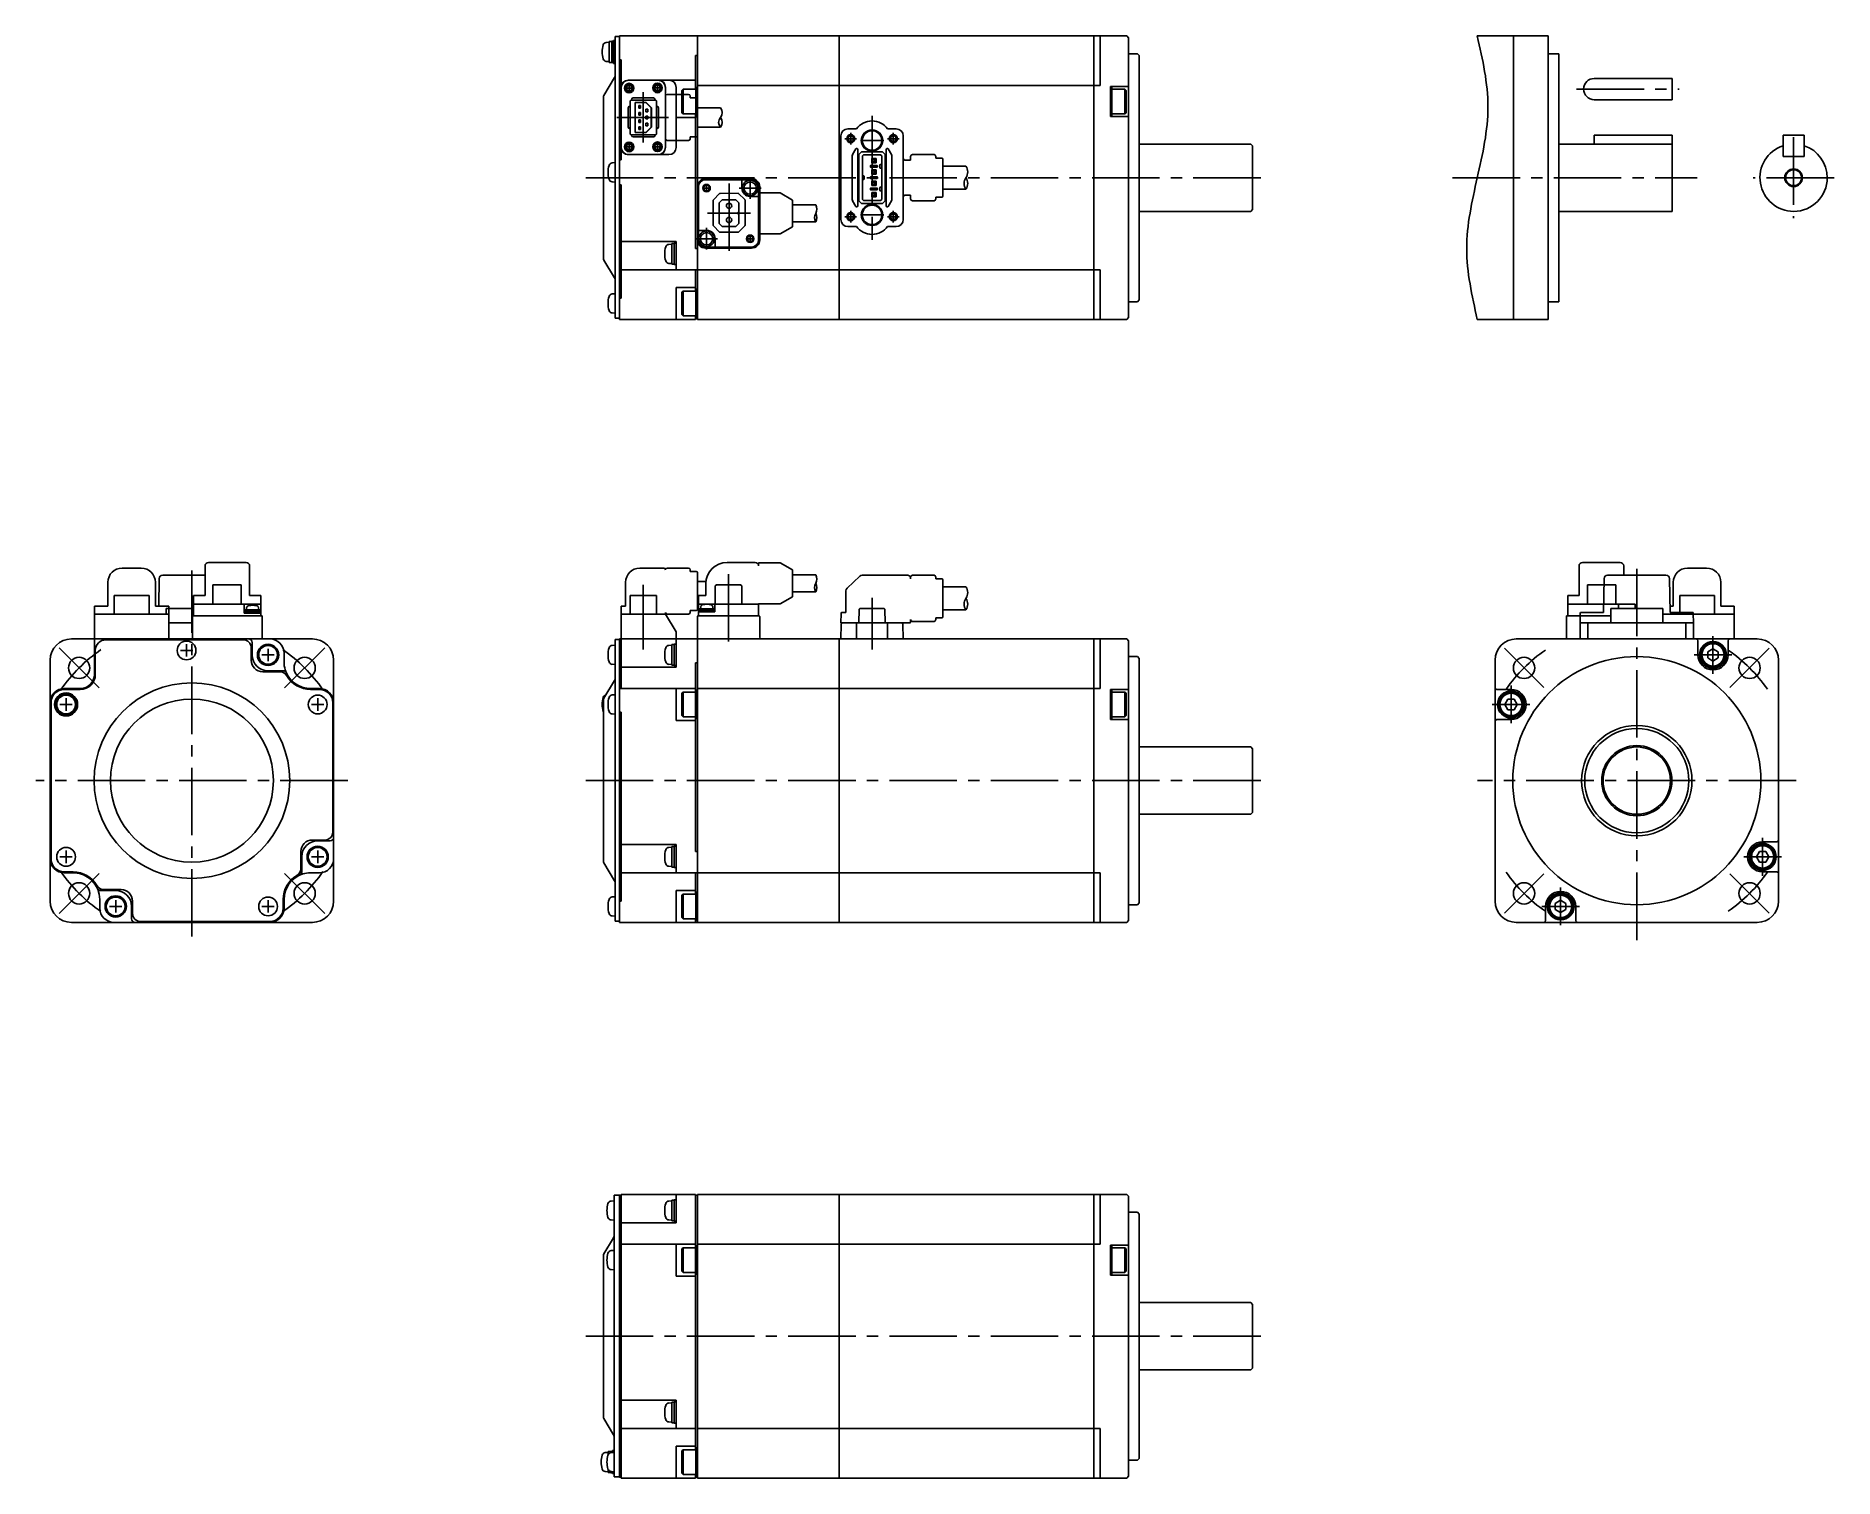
# Model space of a CAD drawing. Header units: millimetres. Extents: x -259 to 248, y -242 to 165.
import ezdxf

# ---------------------------------------------------------------- set-up
doc = ezdxf.new("R2010")
doc.units = ezdxf.units.MM
doc.linetypes.add('CENTER2', pattern=[28.575, 19.05, -3.175, 3.175, -3.175])
pattern_1 = [(45, (-353.56776, 303.85605), (-0.7071068, 1e-16), [])]

msp = doc.modelspace()

# ---------------------------------------------------------------- hatches: boundary and pattern name
at = {"linetype": 'Continuous'}
h = msp.add_hatch(dxfattribs=at)
h.set_pattern_fill('CUSTOM0', color=4, scale=0.5, angle=45, pattern_type=2)
h.set_pattern_definition(pattern_1)
edge = h.paths.add_edge_path()
edge.add_arc((-91.85, 150.43), 1.35, 0, 360)
edge = h.paths.add_edge_path(flags=17)
edge.add_arc((-91.85, 150.43), 1, 0, 360)
h = msp.add_hatch(dxfattribs=at)
h.set_pattern_fill('CUSTOM1', color=4, scale=0.5, angle=45, pattern_type=2)
h.set_pattern_definition(pattern_1)
edge = h.paths.add_edge_path()
edge.add_arc((-83.85, 150.48), 1.35, 0, 360)
edge = h.paths.add_edge_path(flags=17)
edge.add_arc((-83.85, 150.48), 1, 0, 360)
h = msp.add_hatch(dxfattribs=at)
h.set_pattern_fill('CUSTOM2', color=4, scale=0.5, angle=45, pattern_type=2)
h.set_pattern_definition(pattern_1)
edge = h.paths.add_edge_path()
edge.add_arc((-91.85, 133.83), 1.35, 0, 360)
edge = h.paths.add_edge_path(flags=17)
edge.add_arc((-91.85, 133.83), 1, 0, 360)
h = msp.add_hatch(dxfattribs=at)
h.set_pattern_fill('CUSTOM3', color=4, scale=0.5, angle=45, pattern_type=2)
h.set_pattern_definition(pattern_1)
edge = h.paths.add_edge_path()
edge.add_arc((-83.85, 133.88), 1.35, 0, 360)
edge = h.paths.add_edge_path(flags=17)
edge.add_arc((-83.85, 133.88), 1, 0, 360)

# ---------------------------------------------------------------- linework, layer by layer
at = {"color": 7, "linetype": 'Continuous'}
for p, q in [((-97.45, 163.4), (-98.3, 163.33)), ((-97.45, 163.6), (-96.75, 163.6)), ((-97.45, 163.4), (-97.45, 163.6)), ((-97.45, 163.4), (-97.45, 157.9)), ((-96.75, 163.65), (-96.25, 163.65)), ((-96.75, 163.6), (-96.75, 163.65)), ((-96.75, 163.6), (-96.75, 157.7)), ((-96.25, 163.65), (-96.25, 163.9)), ((-96.25, 163.9), (-95.8, 163.9)), ((-96.25, 163.65), (-96.25, 157.65)), ((-96.25, 163.65), (-96.25, 157.65)), ((-96.25, 162.15), (-96.25, 163.4)), ((-95.8, 165), (-95.8, 153.44)), ((-94.6, 165), (-95.8, 165)), ((-94.6, 85.15), (-94.6, 165.15)), ((-94.1, 165.15), (-94.6, 165.15)), ((-94.1, 165.15), (-73.1, 165.15)), ((-73.1, 165.15), (-72.6, 165.15)), ((-72.6, 165.15), (-32.6, 165.15)), ((-72.6, 85.15), (-72.6, 165.15)), ((-32.6, 165.15), (-32.6, 85.15)), ((-32.6, 165.15), (48.6, 165.15)), ((-32.6, 165.15), (-32.6, 85.15)), ((39.3, 165.15), (39.3, 85.15)), ((41.1, 151.15), (41.1, 165.15)), ((48.6, 165.15), (49.1, 164.65)), ((49.1, 164.65), (49.1, 85.65)), ((147.51, 165.15), (167.51, 165.15)), ((157.71, 165.15), (157.71, 85.15)), ((167.51, 165.15), (167.51, 85.15)), ((-98.3, 157.97), (-97.45, 157.9)), ((-97.45, 157.7), (-97.45, 157.9)), ((-96.75, 157.7), (-97.45, 157.7)), ((-96.75, 157.65), (-96.75, 157.7)), ((-96.25, 157.65), (-96.75, 157.65)), ((-96.25, 159.15), (-96.25, 162.15)), ((-96.25, 157.9), (-96.25, 159.15)), ((-96.25, 157.65), (-96.25, 157.4)), ((-96.25, 157.4), (-95.8, 157.4)), ((-94.6, 158.45), (-94.1, 158.45)), ((-94.1, 158.45), (-94.1, 150.65)), ((-73.1, 159.65), (-72.6, 159.65)), ((-73.1, 150.15), (-73.1, 159.65)), ((49.1, 160.15), (51.6, 160.15)), ((51.6, 160.15), (52.1, 159.65)), ((52.1, 159.65), (52.1, 90.65)), ((167.51, 160.15), (170.51, 160.15)), ((170.51, 160.15), (170.51, 90.15)), ((-98.96, 148.39), (-95.94, 153.43)), ((-95.8, 153.44), (-95.8, 96.86)), ((-92.1, 152.65), (-83.6, 152.65)), ((-83.6, 152.65), (-80.6, 152.65)), ((-81.6, 152.65), (-73.1, 152.65)), ((180.51, 153.15), (202.51, 153.15)), ((202.51, 153.15), (202.51, 147.15)), ((-99.1, 147.87), (-99.1, 102.43)), ((-94.1, 133.65), (-94.1, 150.65)), ((-85, 147.65), (-90.7, 147.65)), ((-81.6, 150.65), (-81.6, 133.65)), ((-78.6, 150.65), (-78.6, 133.65)), ((-76.63, 150.15), (-76.98, 149.8)), ((-76.98, 143.5), (-76.98, 149.8)), ((-76.63, 150.15), (-76.63, 143.15)), ((-76.63, 150.15), (-72.98, 150.15)), ((-72.98, 142.65), (-72.98, 150.65)), ((-72.98, 150.65), (-72.6, 150.65)), ((-72.6, 151.15), (-32.6, 151.15)), ((-32.6, 151.15), (39.3, 151.15)), ((39.3, 151.15), (41.1, 151.15)), ((44, 150.9), (44, 142.4)), ((49.1, 150.9), (44, 150.9)), ((44, 150.65), (44.38, 150.65)), ((44.38, 150.65), (44.38, 142.65)), ((44.38, 150.15), (48.03, 150.15)), ((44.38, 150.15), (44.38, 146.65)), ((48.38, 149.8), (48.03, 150.15)), ((48.03, 143.15), (48.03, 150.15)), ((48.38, 149.8), (48.38, 143.5)), ((-92.1, 139.45), (-92.1, 144.85)), ((-91.6, 145.35), (-91.55, 145.35)), ((-91.55, 146.85), (-91.35, 147.05)), ((-91.55, 137.45), (-91.55, 146.85)), ((-91.35, 147.05), (-84.35, 147.05)), ((-91.2, 147.15), (-91.2, 147.05)), ((-87.05, 146.4), (-90.15, 146.4)), ((-90.15, 146.4), (-90.15, 137.9)), ((-85.55, 144.9), (-87.05, 146.4)), ((-85.55, 139.4), (-85.55, 144.9)), ((-84.5, 147.05), (-84.5, 147.15)), ((-84.15, 146.85), (-84.35, 147.05)), ((-84.15, 146.85), (-84.15, 137.45)), ((-84.1, 145.35), (-84.15, 145.35)), ((-83.6, 139.45), (-83.6, 144.85)), ((-78.6, 142.15), (-73.1, 142.15)), ((-76.98, 143.5), (-76.63, 143.15)), ((-72.98, 143.15), (-76.63, 143.15)), ((-73.1, 142.15), (-73.1, 143.15)), ((-73.1, 142.35), (-72.6, 142.35)), ((-73.1, 142.15), (-73.1, 105.15)), ((-72.6, 142.65), (-72.98, 142.65)), ((44.38, 142.65), (44, 142.65)), ((44, 142.4), (49.1, 142.4)), ((44.38, 146.65), (44.38, 143.15)), ((48.03, 143.15), (44.38, 143.15)), ((48.03, 143.15), (48.38, 143.5)), ((202.51, 147.15), (180.51, 147.15)), ((-91.6, 138.95), (-91.55, 138.95)), ((-91.55, 137.45), (-91.35, 137.25)), ((-84.35, 137.25), (-91.35, 137.25)), ((-91.2, 137.15), (-91.2, 137.25)), ((-90.15, 137.9), (-87.05, 137.9)), ((-87.05, 137.9), (-85.55, 139.4)), ((-84.5, 137.25), (-84.5, 137.15)), ((-84.35, 137.25), (-84.15, 137.45)), ((-84.1, 138.95), (-84.15, 138.95)), ((-27.7, 138.95), (-30.1, 138.95)), ((-16.5, 138.95), (-18.9, 138.95)), ((180.51, 134.65), (180.51, 137.15)), ((180.51, 137.15), (202.51, 137.15)), ((202.51, 137.15), (202.51, 134.65)), ((239.78, 137.15), (233.78, 137.15)), ((233.78, 137.15), (233.78, 131.15)), ((239.78, 131.15), (239.78, 137.15)), ((-94.1, 130.15), (-94.1, 133.65)), ((-85, 136.65), (-90.7, 136.65)), ((-32.1, 136.95), (-32.1, 113.35)), ((-28.77, 131.68), (-27.86, 133.25)), ((-27.3, 125.15), (-27.3, 133.1)), ((-27.03, 131.65), (-26.23, 132.45)), ((-26.23, 132.45), (-20.38, 132.45)), ((-20.38, 132.45), (-19.58, 131.65)), ((-19.3, 125.15), (-19.3, 133.1)), ((-17.84, 131.68), (-18.74, 133.25)), ((-14.5, 113.35), (-14.5, 136.95)), ((83.6, 134.65), (52.1, 134.65)), ((84.1, 134.15), (83.6, 134.65)), ((84.1, 134.15), (83.6, 134.65)), ((84.1, 134.15), (83.6, 134.65)), ((84.1, 116.15), (84.1, 134.15)), ((84.1, 116.15), (84.1, 134.15)), ((84.1, 116.15), (84.1, 134.15)), ((84.1, 116.15), (84.1, 134.15)), ((84.1, 116.15), (84.1, 134.15)), ((170.51, 134.65), (202.51, 134.65)), ((202.51, 134.65), (202.51, 115.65)), ((-95.8, 129.4), (-96.65, 129.33)), ((-94.6, 130.15), (-94.1, 130.15)), ((-83.6, 131.65), (-92.1, 131.65)), ((-80.6, 131.65), (-83.6, 131.65)), ((-28.9, 125.15), (-28.9, 131.18)), ((-27.03, 118.65), (-27.03, 131.65)), ((-26.03, 131.3), (-25.73, 131.6)), ((-26.03, 125.15), (-26.03, 131.3)), ((-25.73, 131.6), (-20.88, 131.6)), ((-23.78, 128.25), (-23.78, 128.45)), ((-23.63, 128.6), (-21.93, 128.6)), ((-21.93, 128.1), (-23.63, 128.1)), ((-21.78, 128.45), (-21.78, 128.25)), ((-21.13, 128.05), (-21.13, 128.65)), ((-20.93, 128.85), (-20.58, 128.85)), ((-20.58, 127.85), (-20.93, 127.85)), ((-20.88, 131.6), (-20.58, 131.3)), ((-20.58, 131.3), (-20.58, 125.15)), ((-19.58, 131.65), (-19.58, 118.65)), ((-17.7, 125.15), (-17.7, 131.18)), ((233.78, 131.15), (239.78, 131.15)), ((-96.65, 123.97), (-95.8, 123.9)), ((-94.6, 123.15), (-94.1, 123.15)), ((-94.1, 123.15), (-94.1, 91.15)), ((-72.3, 107.57), (-72.3, 122.57)), ((-57.3, 124.87), (-70.3, 124.87)), ((-70.3, 124.57), (-57.3, 124.57)), ((-60, 124.57), (-60, 122.17)), ((-55.3, 122.57), (-55.3, 107.57)), ((-55, 107.57), (-55, 122.57)), ((-28.9, 125.15), (-28.9, 119.12)), ((-27.3, 125.15), (-27.3, 117.2)), ((-26.03, 125.65), (-25.68, 125.65)), ((-26.03, 125.15), (-26.03, 119)), ((-25.68, 124.65), (-26.03, 124.65)), ((-25.48, 125.45), (-25.48, 124.85)), ((-23.78, 125.05), (-23.78, 125.25)), ((-23.78, 121.85), (-23.78, 122.05)), ((-23.63, 125.4), (-21.93, 125.4)), ((-21.93, 124.9), (-23.63, 124.9)), ((-23.63, 122.2), (-21.93, 122.2)), ((-21.78, 125.25), (-21.78, 125.05)), ((-21.78, 122.05), (-21.78, 121.85)), ((-21.13, 121.65), (-21.13, 122.25)), ((-20.93, 122.45), (-20.58, 122.45)), ((-20.58, 119), (-20.58, 125.15)), ((-19.3, 125.15), (-19.3, 117.2)), ((-17.7, 125.15), (-17.7, 119.12)), ((-68.13, 118.76), (-68.13, 111.7)), ((-66.32, 120.66), (-68.08, 118.9)), ((-65.57, 118.94), (-66.45, 118.06)), ((-66.45, 118.06), (-66.45, 112.24)), ((-61.11, 120.75), (-66.18, 120.72)), ((-61.74, 118.94), (-65.57, 118.94)), ((-60.86, 118.06), (-61.74, 118.94)), ((-59.23, 118.95), (-60.97, 120.69)), ((-60.86, 112.24), (-60.86, 118.06)), ((-59.15, 111.7), (-59.15, 118.76)), ((-57.7, 119.87), (-55.3, 119.87)), ((-28.77, 118.62), (-27.86, 117.05)), ((-26.23, 117.85), (-27.03, 118.65)), ((-20.38, 117.85), (-26.23, 117.85)), ((-26.03, 119), (-25.73, 118.7)), ((-25.73, 118.7), (-20.88, 118.7)), ((-21.93, 121.7), (-23.63, 121.7)), ((-20.58, 121.45), (-20.93, 121.45)), ((-20.88, 118.7), (-20.58, 119)), ((-19.58, 118.65), (-20.38, 117.85)), ((-17.84, 118.62), (-18.74, 117.05)), ((-66.45, 112.24), (-65.57, 111.36)), ((-61.74, 111.36), (-60.86, 112.24)), ((-61.14, 115), (-61.14, 115.3)), ((-61.04, 115.4), (-60.86, 115.4)), ((-60.86, 114.9), (-61.04, 114.9)), ((52.1, 115.65), (83.6, 115.65)), ((83.6, 115.65), (84.1, 116.15)), ((83.6, 115.65), (84.1, 116.15)), ((83.6, 115.65), (84.1, 116.15)), ((202.51, 115.65), (170.51, 115.65)), ((-78.6, 107.15), (-94.1, 107.15)), ((-79.8, 106.4), (-79.8, 106.6)), ((-79.8, 106.6), (-79.1, 106.6)), ((-79.1, 106.6), (-79.1, 106.65)), ((-79.1, 106.65), (-78.6, 106.65)), ((-79.1, 106.6), (-79.1, 100.7)), ((-78.6, 99.15), (-78.6, 107.15)), ((-78.6, 106.65), (-78.6, 100.65)), ((-78.6, 106.65), (-78.6, 100.65)), ((-69.9, 110.27), (-72.3, 110.27)), ((-68.07, 111.56), (-66.32, 109.8)), ((-67.6, 107.97), (-67.6, 105.57)), ((-66.18, 109.74), (-61.11, 109.74)), ((-65.57, 111.36), (-61.74, 111.36)), ((-60.97, 109.8), (-59.21, 111.56)), ((-30.1, 111.35), (-27.7, 111.35)), ((-18.9, 111.35), (-16.5, 111.35)), ((-95.94, 96.87), (-98.96, 101.91)), ((-79.8, 106.4), (-80.65, 106.33)), ((-79.8, 106.4), (-79.8, 100.9)), ((-78.6, 105.15), (-78.6, 106.4)), ((-78.6, 102.15), (-78.6, 105.15)), ((-78.6, 100.9), (-78.6, 102.15)), ((-73.1, 105.15), (-72.6, 105.15)), ((-57.3, 105.57), (-70.3, 105.57)), ((-70.3, 105.27), (-57.3, 105.27)), ((-95.8, 96.86), (-95.8, 85.5)), ((-72.6, 99.15), (-94.1, 99.15)), ((-80.65, 100.97), (-79.8, 100.9)), ((-79.8, 100.7), (-79.8, 100.9)), ((-79.1, 100.7), (-79.8, 100.7)), ((-79.1, 100.65), (-79.1, 100.7)), ((-78.6, 100.65), (-79.1, 100.65)), ((-73.1, 99.15), (-73.1, 93.15)), ((-72.6, 99.15), (-32.6, 99.15)), ((-32.6, 99.15), (39.3, 99.15)), ((39.3, 99.15), (41.1, 99.15)), ((41.1, 99.15), (41.1, 85.15)), ((-95.8, 92.4), (-96.65, 92.33)), ((-78.6, 94.15), (-78.6, 85.15)), ((-78.6, 94.15), (-73.1, 94.15)), ((-76.63, 93.15), (-76.98, 92.8)), ((-76.98, 86.5), (-76.98, 92.8)), ((-76.63, 93.15), (-76.63, 86.15)), ((-76.63, 93.15), (-72.98, 93.15)), ((-72.98, 85.65), (-72.98, 93.65)), ((-72.98, 93.65), (-72.6, 93.65)), ((-72.98, 89.65), (-72.98, 93.15)), ((-96.65, 86.97), (-95.8, 86.9)), ((-94.1, 91.15), (-94.6, 91.15)), ((-76.98, 86.5), (-76.63, 86.15)), ((-72.98, 86.15), (-72.98, 89.65)), ((51.6, 90.15), (49.1, 90.15)), ((51.6, 90.15), (52.1, 90.65)), ((170.51, 90.15), (167.51, 90.15)), ((-95.8, 85.5), (-94.6, 85.5)), ((-94.1, 85.15), (-94.6, 85.15)), ((-94.1, 85.15), (-73.1, 85.15)), ((-72.98, 86.15), (-76.63, 86.15)), ((-73.1, 85.15), (-73.1, 86.15)), ((-73.1, 85.35), (-72.6, 85.35)), ((-72.6, 85.65), (-72.98, 85.65)), ((-32.6, 85.15), (-72.6, 85.15)), ((48.6, 85.15), (-32.6, 85.15)), ((48.6, 85.15), (49.1, 85.65)), ((167.51, 85.15), (147.51, 85.15)), ((-209.31, 10.28), (-201.33, 10.28)), ((-209.31, 4.78), (-209.31, 10.28)), ((-201.33, 10.28), (-201.33, 4.78)), ((-67.53, 9.98), (-67.23, 10.28)), ((-60.38, 10.28), (-67.23, 10.28)), ((-60.38, 10.28), (-60.08, 9.98)), ((178.61, 10.28), (186.59, 10.28)), ((178.61, 4.78), (178.61, 10.28)), ((186.59, 10.28), (186.59, 4.78)), ((-237.14, 7.28), (-227.34, 7.28)), ((-237.14, 1.98), (-237.14, 7.28)), ((-227.34, 7.28), (-227.34, 1.98)), ((-91.55, 7.28), (-84.15, 7.28)), ((-91.55, 1.98), (-91.55, 7.28)), ((-84.15, 7.28), (-84.15, 1.98)), ((-67.53, 9.98), (-67.53, 4.78)), ((-60.08, 4.78), (-60.08, 9.98)), ((204.62, 7.28), (204.62, 1.98)), ((204.62, 7.28), (214.42, 7.28)), ((214.42, 7.28), (214.42, 1.98)), ((-242.74, -15.02), (-242.74, 1.88)), ((-242.64, 1.98), (-221.84, 1.98)), ((-222.54, 3.58), (-222.54, 1.98)), ((-222.54, 3.58), (-214.74, 3.58)), ((-221.74, 1.88), (-221.74, -4.92)), ((-215.04, 1.48), (-195.44, 1.48)), ((-215.04, -5.02), (-215.04, 1.48)), ((-214.74, 4.78), (-195.74, 4.78)), ((-214.74, 1.48), (-214.74, 4.78)), ((-200.45, 4.78), (-200.45, 2.28)), ((-200.45, 2.28), (-195.75, 2.28)), ((-200.3, 3.18), (-199.85, 3.18)), ((-200.3, 2.68), (-200.3, 3.18)), ((-200.25, 2.68), (-200.3, 2.68)), ((-195.9, 2.68), (-200.3, 2.68)), ((-200.25, 2.28), (-200.25, 2.68)), ((-195.95, 2.28), (-200.25, 2.28)), ((-199.8, 3.78), (-199.85, 3.18)), ((-196.35, 3.18), (-199.85, 3.18)), ((-196.35, 3.18), (-196.41, 3.78)), ((-196.35, 3.18), (-195.9, 3.18)), ((-195.95, 2.68), (-195.95, 2.28)), ((-195.9, 2.68), (-195.95, 2.68)), ((-195.9, 3.18), (-195.9, 2.68)), ((-195.84, 4.78), (-195.74, 4.68)), ((-195.84, 4.78), (-195.74, 4.68)), ((-195.74, 4.78), (-195.74, 1.48)), ((-195.44, 1.48), (-195.44, -5.02)), ((-94.1, -5.02), (-94.1, 1.88)), ((-94, 1.98), (-81.6, 1.98)), ((-81.6, 1.98), (-78.6, -3.02)), ((-72.6, 1.28), (-72.6, -14.52)), ((-72.4, 1.48), (-55.2, 1.48)), ((-72.3, 4.78), (-55.3, 4.78)), ((-72.3, 1.48), (-72.3, 4.78)), ((-70.3, 2.58), (-72.3, 2.58)), ((-72.15, 3.48), (-71.7, 3.48)), ((-72.15, 2.98), (-72.15, 3.48)), ((-72.1, 2.98), (-72.15, 2.98)), ((-67.75, 2.98), (-72.15, 2.98)), ((-72.1, 2.58), (-72.1, 2.98)), ((-71.65, 4.08), (-71.7, 3.48)), ((-68.2, 3.48), (-71.7, 3.48)), ((-67.7, 2.58), (-70.3, 2.58)), ((-68.2, 3.48), (-68.25, 4.08)), ((-68.2, 3.48), (-67.75, 3.48)), ((-67.8, 2.98), (-67.8, 2.58)), ((-67.75, 2.98), (-67.8, 2.98)), ((-67.75, 3.48), (-67.75, 2.98)), ((-67.7, 4.78), (-67.7, 2.58)), ((-55.3, 4.78), (-55.3, 1.48)), ((-55, 1.28), (-55, -4.52)), ((-27.03, -0.52), (-26.96, 3.38)), ((-26.76, 3.58), (-26.96, 3.38)), ((-19.85, 3.58), (-26.76, 3.58)), ((-19.85, 3.58), (-19.65, 3.38)), ((-19.58, -0.52), (-19.65, 3.38)), ((172.72, 1.48), (185.22, 1.48)), ((172.72, -5.02), (172.72, 1.48)), ((173.02, 4.78), (192.02, 4.78)), ((173.02, 1.48), (173.02, 4.78)), ((185.22, 3.58), (199.82, 3.58)), ((185.22, -0.52), (185.22, 3.58)), ((187.31, 4.78), (187.31, 3.58)), ((192.02, 4.78), (192.02, 3.58)), ((199.82, 3.58), (199.82, -0.52)), ((199.82, 1.98), (220.02, 1.98)), ((220.02, 1.98), (220.02, -5.02)), ((-237.24, -5.02), (-249.24, -5.02)), ((-237.24, -5.02), (-199.24, -5.02)), ((-215.74, -0.52), (-221.74, -0.52)), ((-193.24, -5.02), (-199.24, -5.02)), ((-181.24, -5.02), (-193.24, -5.02)), ((-94.6, -5.02), (-94.6, -5.17)), ((-94.1, -5.02), (-94.6, -5.02)), ((-94.1, -19.02), (-94.1, -5.02)), ((-94.1, -5.02), (-73.1, -5.02)), ((-78.6, -3.02), (-78.6, -5.02)), ((-78.6, -13.02), (-78.6, -5.02)), ((-73.1, -5.02), (-73.1, -5.02)), ((-73.1, -5.02), (-72.6, -5.02)), ((-72.6, -5.02), (-32.6, -5.02)), ((-72.6, -85.02), (-72.6, -5.02)), ((-32.6, -5.02), (-32.6, -85.02)), ((-32.6, -5.02), (48.6, -5.02)), ((-32.6, -5.02), (-32.6, -85.02)), ((-32.1, -5.02), (-32.03, -0.81)), ((-27.03, -0.52), (-31.73, -0.52)), ((-27.7, -0.52), (-27.7, -5.02)), ((-27.03, -0.52), (-19.58, -0.52)), ((-14.88, -0.52), (-19.58, -0.52)), ((-18.9, -0.52), (-18.9, -5.02)), ((-14.5, -5.02), (-14.58, -0.81)), ((39.3, -5.02), (39.3, -85.02)), ((41.1, -19.02), (41.1, -5.02)), ((48.6, -5.02), (49.1, -5.52)), ((176.52, -5.02), (158.52, -5.02)), ((176.52, -0.52), (185.22, -0.52)), ((176.52, -5.02), (176.52, -0.52)), ((208.52, -5.02), (176.52, -5.02)), ((178.72, -0.52), (178.72, -5.02)), ((185.22, -0.52), (199.82, -0.52)), ((199.82, -0.52), (208.52, -0.52)), ((206.32, -0.52), (206.32, -5.02)), ((208.52, -0.52), (208.52, -5.02)), ((209.27, -5.02), (208.52, -5.02)), ((218.77, -5.02), (209.27, -5.02)), ((226.52, -5.02), (218.77, -5.02)), ((-242.49, -15.02), (-242.49, -8.27)), ((-239.49, -5.27), (-200.74, -5.27)), ((-216.74, -8.27), (-218.49, -8.27)), ((-216.74, -8.27), (-216.74, -6.52)), ((-216.74, -8.27), (-214.99, -8.27)), ((-216.74, -8.27), (-216.74, -10.02)), ((-198.49, -11.02), (-198.49, -7.52)), ((-198.24, -6.02), (-198.24, -9.52)), ((-198.24, -6.02), (-198.24, -9.52)), ((-193.74, -9.52), (-195.49, -9.52)), ((-193.74, -9.52), (-193.74, -7.77)), ((-193.74, -9.52), (-193.74, -11.27)), ((-193.74, -9.52), (-191.99, -9.52)), ((-189.24, -11.52), (-189.24, -9.02)), ((-95.8, -6.77), (-96.65, -6.84)), ((-95.8, -5.17), (-95.8, -16.73)), ((-94.6, -5.17), (-95.8, -5.17)), ((-94.6, -14.42), (-94.6, -5.17)), ((-94.6, -5.72), (-94.1, -5.72)), ((-79.8, -6.77), (-80.65, -6.84)), ((-79.8, -6.77), (-79.8, -6.57)), ((-79.8, -6.57), (-79.1, -6.57)), ((-79.8, -6.77), (-79.8, -12.27)), ((-79.1, -6.57), (-79.1, -6.52)), ((-79.1, -6.52), (-78.6, -6.52)), ((-79.1, -6.57), (-79.1, -12.47)), ((-78.6, -6.52), (-78.6, -12.52)), ((-78.6, -6.52), (-78.6, -12.52)), ((-78.6, -8.02), (-78.6, -6.77)), ((-78.6, -11.02), (-78.6, -8.02)), ((49.1, -5.52), (49.1, -84.52)), ((49.1, -10.02), (51.6, -10.02)), ((51.6, -10.02), (52.1, -10.52)), ((209.77, -9.52), (209.77, -5.52)), ((214.02, -7.79), (212.52, -8.65)), ((212.52, -8.65), (212.52, -10.38)), ((215.52, -8.65), (214.02, -7.79)), ((215.52, -10.38), (215.52, -8.65)), ((218.27, -9.52), (218.27, -5.52)), ((-255.24, -11.02), (-255.24, -23.02)), ((-195.24, -14.27), (-190.4, -14.27)), ((-193.74, -14.02), (-189.49, -14.02)), ((-175.24, -23.02), (-175.24, -11.02)), ((-96.65, -12.19), (-95.8, -12.27)), ((-94.6, -17.14), (-94.6, -14.42)), ((-94.1, -13.02), (-78.6, -13.02)), ((-80.65, -12.19), (-79.8, -12.27)), ((-79.8, -12.47), (-79.8, -12.27)), ((-79.1, -12.47), (-79.8, -12.47)), ((-79.1, -12.52), (-79.1, -12.47)), ((-78.6, -12.52), (-79.1, -12.52)), ((-78.6, -12.27), (-78.6, -11.02)), ((-73.1, -11.72), (-73.1, -19.02)), ((-72.6, -11.72), (-73.1, -11.72)), ((52.1, -10.52), (52.1, -79.52)), ((152.52, -11.02), (152.52, -79.02)), ((152.52, -15.02), (152.52, -75.02)), ((212.52, -10.38), (214.02, -11.25)), ((214.02, -11.25), (215.52, -10.38)), ((232.52, -79.02), (232.52, -11.02)), ((232.52, -15.02), (232.52, -75.02)), ((-251.24, -19.02), (-248.74, -19.02)), ((-251.24, -19.27), (-246.74, -19.27)), ((-249.74, -19.02), (-246.74, -19.02)), ((-179.24, -19.02), (-181.74, -19.02)), ((-181.74, -19.02), (-179.24, -19.02)), ((-181.74, -19.27), (-179.24, -19.27)), ((-98.96, -21.78), (-95.94, -16.74)), ((-95.8, -16.73), (-95.8, -73.31)), ((-94.6, -72.89), (-94.6, -17.14)), ((-94.1, -19.02), (-94.6, -19.02)), ((-73.1, -19.02), (-94.1, -19.02)), ((-78.6, -19.02), (-78.6, -28.02)), ((-76.63, -20.02), (-76.98, -20.37)), ((-76.63, -20.02), (-72.98, -20.02)), ((-76.63, -20.02), (-76.63, -27.02)), ((-76.63, -20.02), (-76.63, -27.02)), ((-73.1, -19.02), (-73.1, -27.02)), ((-72.98, -19.52), (-72.6, -19.52)), ((-72.98, -27.52), (-72.98, -19.52)), ((-72.98, -27.52), (-72.98, -19.52)), ((-72.6, -19.02), (-32.6, -19.02)), ((-32.6, -19.02), (39.3, -19.02)), ((39.3, -19.02), (41.1, -19.02)), ((44, -19.27), (44, -27.77)), ((49.1, -19.27), (44, -19.27)), ((44, -19.52), (44.38, -19.52)), ((44.38, -19.52), (44.38, -27.52)), ((44.38, -20.02), (48.03, -20.02)), ((44.38, -20.02), (44.38, -23.52)), ((48.38, -20.37), (48.03, -20.02)), ((48.03, -27.02), (48.03, -20.02)), ((157.02, -19.27), (153.02, -19.27)), ((-255.24, -23.02), (-255.24, -29.02)), ((-254.99, -67.02), (-254.99, -23.02)), ((-250.74, -23.52), (-252.49, -23.52)), ((-250.74, -23.52), (-250.74, -21.77)), ((-250.74, -23.52), (-250.74, -25.27)), ((-250.74, -23.52), (-248.99, -23.52)), ((-179.74, -23.52), (-181.49, -23.52)), ((-179.74, -23.52), (-179.74, -21.77)), ((-179.74, -23.52), (-177.99, -23.52)), ((-179.74, -23.52), (-179.74, -25.27)), ((-175.49, -23.02), (-175.49, -59.52)), ((-175.24, -67.02), (-175.24, -23.02)), ((-175.24, -23.02), (-175.24, -61.02)), ((-99.1, -22.29), (-99.1, -67.74)), ((-95.8, -20.77), (-96.65, -20.84)), ((-76.98, -26.67), (-76.98, -20.37)), ((-76.98, -26.67), (-76.98, -20.37)), ((44.38, -23.52), (44.38, -27.02)), ((48.38, -20.37), (48.38, -26.67)), ((156.15, -22.02), (155.29, -23.52)), ((155.29, -23.52), (156.15, -25.02)), ((157.89, -22.02), (156.15, -22.02)), ((156.15, -25.02), (157.89, -25.02)), ((158.75, -23.52), (157.89, -22.02)), ((157.89, -25.02), (158.75, -23.52)), ((-255.24, -29.02), (-255.24, -67.02)), ((-96.65, -26.19), (-95.8, -26.27)), ((-94.1, -25.72), (-94.6, -25.72)), ((-94.1, -79.02), (-94.1, -25.72)), ((-78.6, -28.02), (-73.1, -28.02)), ((-76.98, -26.67), (-76.63, -27.02)), ((-72.98, -27.02), (-76.63, -27.02)), ((-72.98, -27.02), (-76.63, -27.02)), ((-73.1, -28.02), (-73.1, -27.02)), ((-73.1, -28.02), (-73.1, -65.02)), ((-72.6, -27.52), (-72.98, -27.52)), ((44.38, -27.52), (44, -27.52)), ((44, -27.77), (49.1, -27.77)), ((48.03, -27.02), (44.38, -27.02)), ((48.03, -27.02), (48.38, -26.67)), ((157.02, -27.77), (153.02, -27.77)), ((83.6, -35.52), (52.1, -35.52)), ((84.1, -36.02), (83.6, -35.52)), ((84.1, -36.02), (83.6, -35.52)), ((84.1, -36.02), (83.6, -35.52)), ((84.1, -54.02), (84.1, -36.02)), ((84.1, -54.02), (84.1, -36.02)), ((84.1, -54.02), (84.1, -36.02)), ((84.1, -54.02), (84.1, -36.02)), ((84.1, -54.02), (84.1, -36.02)), ((52.1, -54.52), (83.6, -54.52)), ((83.6, -54.52), (84.1, -54.02)), ((83.6, -54.52), (84.1, -54.02)), ((83.6, -54.52), (84.1, -54.02)), ((-250.74, -66.52), (-250.74, -64.77)), ((-184.49, -65.02), (-184.49, -69.86)), ((-181.24, -61.77), (-177.74, -61.77)), ((-176.24, -62.02), (-179.74, -62.02)), ((-179.74, -66.52), (-179.74, -64.77)), ((-78.6, -63.02), (-94.1, -63.02)), ((-79.8, -63.77), (-80.65, -63.84)), ((-79.8, -63.57), (-79.1, -63.57)), ((-79.8, -63.77), (-79.8, -63.57)), ((-79.8, -63.77), (-79.8, -69.27)), ((-79.1, -63.52), (-78.6, -63.52)), ((-79.1, -63.57), (-79.1, -63.52)), ((-79.1, -63.57), (-79.1, -69.47)), ((-78.6, -71.02), (-78.6, -63.02)), ((-78.6, -63.52), (-78.6, -69.52)), ((-78.6, -63.52), (-78.6, -69.52)), ((-78.6, -65.02), (-78.6, -63.77)), ((-78.6, -68.02), (-78.6, -65.02)), ((-73.1, -65.02), (-72.6, -65.02)), ((227.15, -65.02), (226.29, -66.52)), ((228.89, -65.02), (227.15, -65.02)), ((228.02, -62.27), (232.02, -62.27)), ((229.75, -66.52), (228.89, -65.02)), ((-255.24, -79.02), (-255.24, -67.02)), ((-250.74, -66.52), (-252.49, -66.52)), ((-248.74, -70.77), (-251.24, -70.77)), ((-248.74, -71.02), (-251.24, -71.02)), ((-248.74, -71.02), (-251.24, -71.02)), ((-250.74, -66.52), (-248.99, -66.52)), ((-250.74, -66.52), (-250.74, -68.27)), ((-184.24, -66.52), (-184.24, -70.77)), ((-179.24, -71.02), (-181.74, -71.02)), ((-179.74, -66.52), (-181.49, -66.52)), ((-179.74, -66.52), (-179.74, -68.27)), ((-179.74, -66.52), (-177.99, -66.52)), ((-175.24, -79.02), (-175.24, -67.02)), ((-95.94, -73.3), (-98.96, -68.25)), ((-72.6, -71.02), (-94.1, -71.02)), ((-80.65, -69.19), (-79.8, -69.27)), ((-79.8, -69.47), (-79.8, -69.27)), ((-79.1, -69.47), (-79.8, -69.47)), ((-79.1, -69.52), (-79.1, -69.47)), ((-78.6, -69.52), (-79.1, -69.52)), ((-78.6, -69.27), (-78.6, -68.02)), ((-73.1, -71.02), (-73.1, -77.02)), ((-72.6, -71.02), (-32.6, -71.02)), ((-32.6, -71.02), (39.3, -71.02)), ((39.3, -71.02), (41.1, -71.02)), ((41.1, -71.02), (41.1, -85.02)), ((226.29, -66.52), (227.15, -68.02)), ((227.15, -68.02), (228.89, -68.02)), ((228.02, -70.77), (232.02, -70.77)), ((228.89, -68.02), (229.75, -66.52)), ((-236.74, -76.02), (-241, -76.02)), ((-235.24, -75.77), (-240.08, -75.77)), ((-95.8, -73.31), (-95.8, -84.67)), ((-94.6, -74.42), (-94.6, -72.89)), ((-94.6, -85.02), (-94.6, -74.42)), ((-78.6, -76.02), (-78.6, -85.02)), ((-78.6, -76.02), (-73.1, -76.02)), ((-241.24, -78.52), (-241.24, -81.02)), ((-236.74, -80.52), (-238.49, -80.52)), ((-236.74, -80.52), (-236.74, -78.77)), ((-236.74, -80.52), (-236.74, -82.27)), ((-236.74, -80.52), (-234.99, -80.52)), ((-232.24, -84.02), (-232.24, -80.52)), ((-232.24, -84.02), (-232.24, -80.52)), ((-231.99, -79.02), (-231.99, -82.52)), ((-193.74, -80.52), (-195.49, -80.52)), ((-193.74, -80.52), (-193.74, -78.77)), ((-193.74, -80.52), (-191.99, -80.52)), ((-193.74, -80.52), (-193.74, -82.27)), ((-189.49, -78.52), (-189.49, -81.02)), ((-189.24, -81.02), (-189.24, -78.52)), ((-189.24, -78.52), (-189.24, -81.02)), ((-95.8, -77.77), (-96.65, -77.84)), ((-94.6, -79.02), (-94.1, -79.02)), ((-76.63, -77.02), (-76.98, -77.37)), ((-76.98, -83.67), (-76.98, -77.37)), ((-76.63, -77.02), (-76.63, -84.02)), ((-76.63, -77.02), (-72.98, -77.02)), ((-72.98, -84.52), (-72.98, -76.52)), ((-72.98, -76.52), (-72.6, -76.52)), ((-72.98, -80.52), (-72.98, -77.02)), ((-72.98, -84.02), (-72.98, -80.52)), ((51.6, -80.02), (49.1, -80.02)), ((51.6, -80.02), (52.1, -79.52)), ((166.77, -80.52), (166.77, -84.52)), ((171.02, -78.79), (169.52, -79.65)), ((169.52, -79.65), (169.52, -81.38)), ((172.52, -79.65), (171.02, -78.79)), ((172.52, -81.38), (172.52, -79.65)), ((175.27, -80.52), (175.27, -84.52)), ((-181.24, -85.02), (-249.24, -85.02)), ((-231.24, -85.02), (-193.24, -85.02)), ((-229.74, -84.77), (-193.24, -84.77)), ((-96.65, -83.19), (-95.8, -83.27)), ((-95.8, -84.67), (-94.6, -84.67)), ((-94.1, -85.02), (-94.6, -85.02)), ((-94.1, -85.02), (-73.1, -85.02)), ((-76.98, -83.67), (-76.63, -84.02)), ((-72.98, -84.02), (-76.63, -84.02)), ((-73.1, -85.02), (-73.1, -84.02)), ((-73.1, -85.02), (-72.6, -85.02)), ((-72.6, -84.52), (-72.98, -84.52)), ((-32.6, -85.02), (-72.6, -85.02)), ((48.6, -85.02), (-32.6, -85.02)), ((48.6, -85.02), (49.1, -84.52)), ((158.52, -85.02), (226.52, -85.02)), ((222.52, -85.02), (162.52, -85.02)), ((169.52, -81.38), (171.02, -82.25)), ((171.02, -82.25), (172.52, -81.38)), ((-96.1, -163.08), (-96.1, -161.99)), ((-94.6, -161.99), (-96.1, -161.99)), ((-96.1, -161.99), (-96.1, -173.54)), ((-94.6, -171.23), (-94.6, -161.99)), ((-94.1, -162.03), (-94.6, -162.03)), ((-94.1, -241.83), (-94.1, -161.83)), ((-94.1, -161.83), (-79.1, -161.83)), ((-79.1, -161.83), (-73.1, -161.83)), ((-78.6, -169.83), (-78.6, -161.83)), ((-73.1, -175.83), (-73.1, -161.83)), ((-73.1, -162.03), (-72.6, -162.03)), ((-72.6, -241.83), (-72.6, -161.83)), ((-72.6, -161.83), (-32.6, -161.83)), ((-32.6, -161.83), (-32.6, -241.83)), ((-32.6, -161.83), (-28.8, -161.83)), ((-32.6, -161.83), (-32.6, -241.83)), ((-28.8, -161.83), (-17.9, -161.83)), ((-17.9, -161.83), (48.6, -161.83)), ((39.3, -161.83), (39.3, -241.83)), ((41.1, -175.83), (41.1, -161.83)), ((48.6, -161.83), (49.1, -162.33)), ((49.1, -162.33), (49.1, -241.33)), ((-96.1, -163.58), (-96.95, -163.66)), ((-79.8, -163.58), (-80.65, -163.66)), ((-79.8, -163.58), (-79.8, -163.38)), ((-79.8, -163.38), (-79.1, -163.38)), ((-79.8, -163.58), (-79.8, -169.08)), ((-79.1, -163.38), (-79.1, -163.33)), ((-79.1, -163.33), (-78.6, -163.33)), ((-79.1, -163.38), (-79.1, -169.28)), ((-78.6, -163.33), (-78.6, -169.33)), ((-78.6, -163.33), (-78.6, -169.33)), ((-78.6, -164.83), (-78.6, -163.58)), ((-78.6, -167.83), (-78.6, -164.83)), ((49.1, -166.83), (51.6, -166.83)), ((51.6, -166.83), (52.1, -167.33)), ((52.1, -167.33), (52.1, -236.33)), ((-96.95, -169.01), (-96.1, -169.08)), ((-94.6, -173.96), (-94.6, -171.23)), ((-94.1, -169.83), (-78.6, -169.83)), ((-80.65, -169.01), (-79.8, -169.08)), ((-79.8, -169.28), (-79.8, -169.08)), ((-79.1, -169.28), (-79.8, -169.28)), ((-79.1, -169.33), (-79.1, -169.28)), ((-78.6, -169.33), (-79.1, -169.33)), ((-78.6, -169.08), (-78.6, -167.83)), ((-98.96, -178.6), (-96.24, -174.06)), ((-96.1, -177.58), (-96.95, -177.66)), ((-96.1, -173.54), (-96.1, -230.13)), ((-94.6, -229.71), (-94.6, -173.96)), ((-73.1, -175.83), (-94.1, -175.83)), ((-94.1, -193.33), (-94.1, -176.33)), ((-78.6, -175.83), (-78.6, -184.83)), ((-76.63, -176.83), (-76.98, -177.18)), ((-76.98, -183.48), (-76.98, -177.18)), ((-76.98, -183.48), (-76.98, -177.18)), ((-76.63, -176.83), (-76.63, -183.83)), ((-76.63, -176.83), (-76.63, -183.83)), ((-76.63, -176.83), (-72.98, -176.83)), ((-73.1, -175.83), (-73.1, -183.83)), ((-72.98, -184.33), (-72.98, -176.33)), ((-72.98, -184.33), (-72.98, -176.33)), ((-72.98, -176.33), (-72.6, -176.33)), ((-72.6, -175.83), (-32.6, -175.83)), ((-32.6, -175.83), (39.3, -175.83)), ((39.3, -175.83), (41.1, -175.83)), ((49.1, -176.08), (44, -176.08)), ((44, -176.08), (44, -184.58)), ((44, -176.33), (44.38, -176.33)), ((44.38, -176.33), (44.38, -184.33)), ((44.38, -176.83), (44.38, -180.33)), ((44.38, -176.83), (48.03, -176.83)), ((48.03, -183.83), (48.03, -176.83)), ((48.38, -177.18), (48.03, -176.83)), ((48.38, -177.18), (48.38, -183.48)), ((-99.1, -179.11), (-99.1, -224.56)), ((44.38, -180.33), (44.38, -183.83)), ((-96.95, -183.01), (-96.1, -183.08)), ((-78.6, -184.83), (-73.1, -184.83)), ((-76.98, -183.48), (-76.63, -183.83)), ((-72.98, -183.83), (-76.63, -183.83)), ((-72.98, -183.83), (-76.63, -183.83)), ((-73.1, -184.83), (-73.1, -183.83)), ((-73.1, -232.83), (-73.1, -184.83)), ((-72.6, -184.33), (-72.98, -184.33)), ((44.38, -184.33), (44, -184.33)), ((44, -184.58), (49.1, -184.58)), ((48.03, -183.83), (44.38, -183.83)), ((48.03, -183.83), (48.38, -183.48)), ((62.1, -192.33), (52.1, -192.33)), ((83.6, -192.33), (62.1, -192.33)), ((84.1, -192.83), (83.6, -192.33)), ((84.1, -192.83), (83.6, -192.33)), ((84.1, -192.83), (83.6, -192.33)), ((84.1, -210.83), (84.1, -192.83)), ((84.1, -210.83), (84.1, -192.83)), ((84.1, -210.83), (84.1, -192.83)), ((84.1, -210.83), (84.1, -192.83)), ((84.1, -210.83), (84.1, -192.83)), ((52.1, -211.33), (83.6, -211.33)), ((83.6, -211.33), (84.1, -210.83)), ((83.6, -211.33), (84.1, -210.83)), ((83.6, -211.33), (84.1, -210.83)), ((-78.6, -219.83), (-94.1, -219.83)), ((-79.8, -220.58), (-80.65, -220.66)), ((-79.8, -220.38), (-79.1, -220.38)), ((-79.8, -220.58), (-79.8, -220.38)), ((-79.8, -220.58), (-79.8, -226.08)), ((-79.1, -220.33), (-78.6, -220.33)), ((-79.1, -220.38), (-79.1, -220.33)), ((-79.1, -220.38), (-79.1, -226.28)), ((-78.6, -227.83), (-78.6, -219.83)), ((-78.6, -220.33), (-78.6, -226.33)), ((-78.6, -220.33), (-78.6, -226.33)), ((-78.6, -221.83), (-78.6, -220.58)), ((-78.6, -224.83), (-78.6, -221.83)), ((-96.24, -229.61), (-98.96, -225.07)), ((-73.1, -227.83), (-94.1, -227.83)), ((-80.65, -226.01), (-79.8, -226.08)), ((-79.8, -226.28), (-79.8, -226.08)), ((-79.1, -226.28), (-79.8, -226.28)), ((-79.1, -226.33), (-79.1, -226.28)), ((-78.6, -226.33), (-79.1, -226.33)), ((-78.6, -226.08), (-78.6, -224.83)), ((-72.6, -227.83), (-32.6, -227.83)), ((-32.6, -227.83), (39.3, -227.83)), ((39.3, -227.83), (41.1, -227.83)), ((41.1, -227.83), (41.1, -241.83)), ((-96.1, -230.13), (-96.1, -241.49)), ((-94.6, -231.23), (-94.6, -229.71)), ((-94.6, -241.49), (-94.6, -231.23)), ((-78.6, -232.83), (-73.1, -232.83)), ((-78.6, -232.83), (-78.6, -241.83)), ((-73.1, -232.83), (-73.1, -233.83)), ((-72.98, -233.33), (-72.6, -233.33)), ((-72.98, -241.33), (-72.98, -233.33)), ((-97.75, -234.58), (-98.6, -234.66)), ((-97.75, -234.38), (-97.05, -234.38)), ((-97.75, -235.19), (-97.75, -234.38)), ((-97.05, -234.33), (-96.55, -234.33)), ((-97.05, -234.67), (-97.05, -234.33)), ((-96.1, -234.58), (-96.95, -234.66)), ((-96.55, -234.62), (-96.55, -234.08)), ((-96.55, -234.08), (-96.1, -234.08)), ((-96.1, -234.08), (-96.1, -240.58)), ((-76.63, -233.83), (-76.98, -234.18)), ((-76.98, -240.48), (-76.98, -234.18)), ((-76.63, -233.83), (-72.98, -233.83)), ((-76.63, -233.83), (-76.63, -240.83)), ((-72.98, -237.33), (-72.98, -233.83)), ((-72.98, -240.83), (-72.98, -237.33)), ((51.6, -236.83), (49.1, -236.83)), ((51.6, -236.83), (52.1, -236.33)), ((-98.6, -240.01), (-97.75, -240.08)), ((-97.75, -240.28), (-97.75, -239.47)), ((-97.05, -240.28), (-97.75, -240.28)), ((-97.05, -240.33), (-97.05, -240)), ((-96.55, -240.33), (-97.05, -240.33)), ((-96.95, -240.01), (-96.1, -240.08)), ((-96.55, -240.05), (-96.55, -240.58)), ((-96.55, -240.58), (-96.1, -240.58)), ((-96.1, -241.49), (-94.6, -241.49)), ((-94.1, -241.63), (-94.6, -241.63)), ((-94.1, -241.83), (-73.1, -241.83)), ((-76.98, -240.48), (-76.63, -240.83)), ((-72.98, -240.83), (-76.63, -240.83)), ((-73.1, -241.83), (-73.1, -240.83)), ((-73.1, -241.63), (-72.6, -241.63)), ((-72.6, -241.33), (-72.98, -241.33)), ((-32.6, -241.83), (-72.6, -241.83)), ((48.6, -241.83), (-32.6, -241.83)), ((48.6, -241.83), (49.1, -241.33))]:
    msp.add_line(p, q, dxfattribs=at)
at = {"color": 4, "linetype": 'Continuous'}
for p, q in [((-91.9, 152.65), (-83.8, 152.65)), ((-94.1, 150.45), (-94.1, 142.15)), ((-81.6, 150.45), (-81.6, 148.15)), ((-81.1, 148.65), (-75.1, 148.65)), ((-74.6, 148.15), (-74.6, 147.65)), ((-72.9, 147.65), (-74.6, 147.65)), ((-72.6, 136.95), (-72.6, 147.35)), ((-94.1, 133.85), (-94.1, 142.15)), ((-72.6, 144.9), (-66.1, 144.9)), ((-72.6, 139.4), (-66.1, 139.4)), ((-30.1, 138.95), (-27.7, 138.95)), ((-18.9, 138.95), (-16.5, 138.95)), ((-81.6, 136.15), (-81.6, 136.15)), ((-81.6, 133.85), (-81.6, 136.15)), ((-81.1, 135.65), (-75.1, 135.65)), ((-72.9, 136.65), (-74.6, 136.65)), ((-74.6, 136.65), (-74.6, 136.15)), ((-32.1, 113.35), (-32.1, 136.95)), ((-14.5, 136.95), (-14.5, 130.6)), ((-91.9, 131.65), (-86.7, 131.65)), ((-83.8, 131.65), (-88, 131.65)), ((-12.4, 130.1), (-14, 130.1)), ((-12.4, 130.1), (-12.4, 131.15)), ((-11.9, 131.65), (-5.8, 131.65)), ((-5.3, 130.65), (-5.3, 131.15)), ((-3.6, 130.65), (-5.3, 130.65)), ((-3.3, 119.95), (-3.3, 130.35)), ((-3.3, 128.4), (3.2, 128.4)), ((-72.3, 122.57), (-72.3, 107.57)), ((-70.3, 124.57), (-57.3, 124.57)), ((-55.3, 122.57), (-55.3, 120.87)), ((-3.3, 121.9), (3.2, 121.9)), ((-55.3, 120.87), (-49.2, 120.87)), ((-49.2, 120.87), (-45.7, 118.85)), ((-45.7, 111.29), (-45.7, 118.85)), ((-45.7, 117.47), (-39.2, 117.47)), ((-14.5, 119.7), (-14.5, 113.35)), ((-12.4, 120.2), (-14, 120.2)), ((-12.4, 119.15), (-12.4, 120.2)), ((-11.9, 118.65), (-5.8, 118.65)), ((-3.6, 119.65), (-5.3, 119.65)), ((-5.3, 119.65), (-5.3, 119.15)), ((-45.7, 112.67), (-39.2, 112.67)), ((-55.3, 109.27), (-49.2, 109.27)), ((-55.3, 109.27), (-55.3, 107.57)), ((-49.2, 109.27), (-45.7, 111.29)), ((-27.7, 111.35), (-30.1, 111.35)), ((-16.5, 111.35), (-18.9, 111.35)), ((-70.3, 105.57), (-57.3, 105.57)), ((-211.54, 7.28), (-211.54, 15.56)), ((-210.54, 16.58), (-199.94, 16.58)), ((-198.94, 7.28), (-198.94, 15.58)), ((-64.2, 16.58), (-56.3, 16.58)), ((-55.3, 16.48), (-49.2, 16.48)), ((-55.3, 15.58), (-55.3, 16.48)), ((-49.2, 16.48), (-45.7, 14.46)), ((176.22, 7.28), (176.22, 15.56)), ((177.22, 16.58), (187.82, 16.58)), ((188.82, 12.98), (188.82, 15.58)), ((-238.94, 4.18), (-238.94, 10.98)), ((-234.94, 14.98), (-229.54, 14.98)), ((-225.54, 4.18), (-225.54, 10.98)), ((-224.61, 4.18), (-224.48, 12)), ((-223.48, 12.98), (-211.54, 12.98)), ((-92.85, 4.18), (-92.85, 10.98)), ((-88.85, 14.98), (-82.1, 14.98)), ((-81.1, 14.98), (-75.1, 14.98)), ((-74.6, 14.48), (-74.6, 13.98)), ((-72.9, 13.98), (-74.6, 13.98)), ((-72.6, 13.68), (-72.6, 3.28)), ((-72.6, 11.23), (-70.17, 11.23)), ((-70.2, 10.58), (-70.2, 7.28)), ((-45.7, 6.9), (-45.7, 14.46)), ((-45.7, 13.08), (-39.2, 13.08)), ((-30.35, 9.27), (-26.76, 12.7)), ((-26.06, 12.98), (-13.4, 12.98)), ((-12.4, 11.98), (-12.4, 12.48)), ((-11.9, 12.93), (-5.8, 12.93)), ((-5.3, 11.93), (-5.3, 12.43)), ((-3.6, 11.93), (-5.3, 11.93)), ((-3.7, 11.93), (-5.1, 11.93)), ((-3.3, 1.23), (-3.3, 11.63)), ((183.12, 2.48), (183.29, 12)), ((184.29, 12.98), (200.75, 12.98)), ((201.75, 12), (201.92, 2.48)), ((202.82, 4.18), (202.82, 10.98)), ((206.82, 14.98), (212.22, 14.98)), ((216.22, 4.18), (216.22, 10.98)), ((-214.74, 7.28), (-211.54, 7.28)), ((-214.74, 4.78), (-214.74, 7.28)), ((-198.94, 7.28), (-195.74, 7.28)), ((-195.74, 7.28), (-195.74, 4.78)), ((-72.3, 5.73), (-72.6, 5.73)), ((-72.3, 4.78), (-72.3, 7.28)), ((-72.3, 7.28), (-70.2, 7.28)), ((-49.2, 4.88), (-45.7, 6.9)), ((-45.7, 8.28), (-39.2, 8.28)), ((-30.65, 2.48), (-30.65, 8.57)), ((-3.3, 9.68), (3.2, 9.68)), ((173.02, 7.28), (176.22, 7.28)), ((173.02, 4.78), (173.02, 7.28)), ((-242.74, 4.18), (-242.74, 1.98)), ((-242.74, 4.18), (-238.94, 4.18)), ((-232.24, 1.98), (-242.74, 1.98)), ((-232.24, 1.98), (-221.74, 1.98)), ((-225.54, 4.18), (-221.74, 4.18)), ((-221.74, 4.18), (-221.74, 1.98)), ((-195.74, 4.78), (-214.74, 4.78)), ((-94.1, 1.98), (-94.1, 4.18)), ((-92.85, 4.18), (-94.1, 4.18)), ((-94.1, 1.98), (-87.85, 1.98)), ((-87.85, 1.98), (-81.6, 1.98)), ((-81.6, 1.98), (-81.6, 2.48)), ((-81.1, 1.98), (-75.1, 1.98)), ((-72.9, 2.98), (-74.6, 2.98)), ((-74.6, 2.48), (-74.6, 2.98)), ((-55.3, 4.78), (-72.3, 4.78)), ((-55.3, 4.88), (-49.2, 4.88)), ((-55.3, 4.88), (-55.3, 4.78)), ((-32.1, -0.52), (-32.05, 2.19)), ((-31.75, 2.48), (-30.65, 2.48)), ((-12.4, 0.43), (-12.4, -0.52)), ((-5.3, 0.93), (-5.3, 0.43)), ((-3.6, 0.93), (-5.3, 0.93)), ((-3.7, 0.93), (-5.1, 0.93)), ((-3.3, 3.18), (3.2, 3.18)), ((183.16, 4.78), (173.02, 4.78)), ((176.52, -0.52), (176.57, 2.19)), ((176.87, 2.48), (183.12, 2.48)), ((201.89, 4.18), (202.82, 4.18)), ((201.92, 2.48), (208.17, 2.48)), ((208.52, -0.52), (208.47, 2.19)), ((209.52, 1.98), (208.48, 1.98)), ((209.52, 1.98), (220.02, 1.98)), ((216.22, 4.18), (220.02, 4.18)), ((220.02, 4.18), (220.02, 1.98)), ((-221.74, -0.52), (-215.04, -0.52)), ((-32.1, -0.52), (-23.3, -0.52)), ((-23.3, -0.52), (-12.4, -0.52)), ((-11.9, -0.07), (-5.8, -0.07)), ((176.52, -0.52), (192.52, -0.52)), ((192.52, -0.52), (208.52, -0.52))]:
    msp.add_line(p, q, dxfattribs=at)
at = {"color": 1, "linetype": 'CENTER2'}
for p, q in [((-93.05, 150.43), (-90.65, 150.43)), ((-91.85, 151.63), (-91.85, 149.23)), ((-87.85, 135.05), (-87.85, 149.25)), ((-85.05, 150.48), (-82.65, 150.48)), ((-83.85, 151.68), (-83.85, 149.28)), ((175.51, 150.15), (204.51, 150.15)), ((-95.31, 142.15), (-80.7, 142.15)), ((-23.3, 142.65), (-23.3, 107.65)), ((-29.3, 134.5), (-29.3, 137.8)), ((-17.3, 134.5), (-17.3, 137.8)), ((-93.05, 133.83), (-90.65, 133.83)), ((-91.85, 135.03), (-91.85, 132.63)), ((-85.05, 133.88), (-82.65, 133.88)), ((-83.85, 135.08), (-83.85, 132.68)), ((-27.65, 136.15), (-30.95, 136.15)), ((-26.6, 135.65), (-20, 135.65)), ((-18.95, 136.15), (-15.65, 136.15)), ((236.78, 136.55), (236.78, 113.75)), ((-104.1, 125.15), (89.1, 125.15)), ((-71.19, 122.22), (-68.79, 122.22)), ((-69.99, 123.42), (-69.99, 121.02)), ((-63.64, 104.47), (-63.64, 125.67)), ((-60.77, 122.22), (-55.49, 122.22)), ((-57.69, 125.3), (-57.69, 119.14)), ((-55.49, 122.22), (-54.61, 122.22)), ((140.51, 125.15), (209.51, 125.15)), ((248.18, 125.15), (225.38, 125.15)), ((-69.69, 115.15), (-57.64, 115.15)), ((-27.65, 114.15), (-30.95, 114.15)), ((-29.3, 115.8), (-29.3, 112.5)), ((-26.6, 114.65), (-20, 114.65)), ((-18.95, 114.15), (-15.65, 114.15)), ((-17.3, 115.8), (-17.3, 112.5)), ((-73.07, 107.92), (-67.79, 107.92)), ((-69.99, 111), (-69.99, 104.84)), ((-67.79, 107.92), (-66.91, 107.92)), ((-58.89, 107.92), (-56.49, 107.92)), ((-57.69, 109.12), (-57.69, 106.72)), ((-215.24, -89.02), (-215.24, 14.28)), ((-87.85, 10.28), (-87.85, -8.02)), ((-63.8, 13.28), (-63.8, -8.02)), ((192.52, 14.78), (192.52, -90.02)), ((-23.3, 6.58), (-23.3, -8.02)), ((214.02, -4.2), (214.02, -9.52)), ((-252.72, -7.54), (-241.41, -18.86)), ((-177.77, -7.54), (-189.08, -18.86)), ((166.25, -18.74), (155.15, -7.65)), ((214.02, -9.52), (208.7, -9.52)), ((214.02, -9.52), (214.02, -14.84)), ((219.34, -9.52), (214.02, -9.52)), ((218.79, -18.74), (229.89, -7.65)), ((157.02, -18.2), (157.02, -23.52)), ((151.7, -23.52), (157.02, -23.52)), ((157.02, -23.52), (162.34, -23.52)), ((157.02, -23.52), (157.02, -28.84)), ((-171.24, -45.02), (-259.24, -45.02)), ((-104.1, -45.02), (89.1, -45.02)), ((237.52, -45.02), (147.52, -45.02)), ((228.02, -66.52), (228.02, -61.2)), ((228.02, -66.52), (222.7, -66.52)), ((233.34, -66.52), (228.02, -66.52)), ((228.02, -71.84), (228.02, -66.52)), ((-252.72, -82.49), (-241.41, -71.18)), ((-177.77, -82.49), (-189.08, -71.18)), ((166.25, -71.29), (155.15, -82.38)), ((171.02, -80.52), (171.02, -75.2)), ((218.79, -71.29), (229.89, -82.38)), ((165.7, -80.52), (171.02, -80.52)), ((171.02, -85.84), (171.02, -80.52)), ((171.02, -80.52), (176.34, -80.52)), ((-104.1, -201.83), (89.1, -201.83))]:
    msp.add_line(p, q, dxfattribs=at)
at = {"color": 2, "linetype": 'Continuous'}
for p, q in [((-90.1, 146.35), (-87.1, 146.35)), ((-90.1, 137.95), (-90.1, 146.35)), ((-89.1, 145.52), (-89.1, 144.77)), ((-88.6, 145.52), (-89.1, 145.52)), ((-89.1, 144.77), (-88.6, 144.77)), ((-89.1, 143.52), (-89.1, 142.77)), ((-88.6, 143.52), (-89.1, 143.52)), ((-89.1, 142.77), (-88.6, 142.77)), ((-88.6, 144.77), (-88.6, 145.52)), ((-88.6, 142.77), (-88.6, 143.52)), ((-87.1, 146.35), (-85.6, 144.85)), ((-86.6, 144.52), (-87.1, 144.52)), ((-87.1, 144.52), (-87.1, 143.77)), ((-87.1, 143.77), (-86.6, 143.77)), ((-87.1, 142.52), (-87.1, 141.77)), ((-86.6, 142.52), (-87.1, 142.52)), ((-86.6, 143.77), (-86.6, 144.52)), ((-86.6, 141.77), (-86.6, 142.52)), ((-85.6, 144.85), (-85.6, 139.45)), ((-87.1, 137.95), (-90.1, 137.95)), ((-89.1, 141.52), (-89.1, 140.77)), ((-88.6, 141.52), (-89.1, 141.52)), ((-89.1, 140.77), (-88.6, 140.77)), ((-89.1, 139.52), (-89.1, 138.77)), ((-88.6, 139.52), (-89.1, 139.52)), ((-89.1, 138.77), (-88.6, 138.77)), ((-88.6, 140.77), (-88.6, 141.52)), ((-88.6, 138.77), (-88.6, 139.52)), ((-87.1, 141.77), (-86.6, 141.77)), ((-87.1, 140.52), (-87.1, 139.77)), ((-86.6, 140.52), (-87.1, 140.52)), ((-87.1, 139.77), (-86.6, 139.77)), ((-85.6, 139.45), (-87.1, 137.95)), ((-86.6, 139.77), (-86.6, 140.52)), ((-25.8, 133.99), (-25.8, 134.5)), ((-25.7, 134.31), (-25.7, 133.85)), ((-20.9, 134.31), (-20.9, 133.85)), ((-20.8, 134.5), (-20.8, 133.99)), ((-22.16, 130.56), (-23.39, 130.56)), ((-23.39, 130.56), (-23.39, 129.33)), ((-23.38, 130.15), (-23.39, 130.15)), ((-23.38, 129.75), (-23.39, 129.75)), ((-22.16, 129.33), (-23.39, 129.33)), ((-23.39, 127.36), (-23.39, 126.13)), ((-22.16, 127.36), (-23.39, 127.36)), ((-23.38, 126.95), (-23.39, 126.95)), ((-23.38, 129.35), (-23.38, 130.56)), ((-23.08, 130.25), (-23.38, 130.55)), ((-22.18, 130.55), (-23.38, 130.55)), ((-23.08, 129.65), (-23.38, 129.35)), ((-23.38, 129.35), (-22.18, 129.35)), ((-23.08, 127.05), (-23.38, 127.35)), ((-23.38, 127.35), (-23.38, 126.15)), ((-22.18, 127.35), (-23.38, 127.35)), ((-23.08, 129.65), (-23.08, 130.25)), ((-22.48, 130.25), (-23.08, 130.25)), ((-22.48, 129.65), (-23.08, 129.65)), ((-23.08, 127.05), (-22.48, 127.05)), ((-23.08, 127.05), (-23.08, 126.45)), ((-22.48, 130.25), (-22.18, 130.55)), ((-22.48, 129.65), (-22.48, 130.25)), ((-22.48, 129.65), (-22.18, 129.35)), ((-22.48, 127.05), (-22.18, 127.35)), ((-22.48, 127.05), (-22.48, 126.45)), ((-22.18, 129.35), (-22.18, 130.56)), ((-22.18, 129.75), (-22.16, 129.75)), ((-22.18, 127.35), (-22.18, 126.15)), ((-22.18, 126.95), (-22.16, 126.95)), ((-22.16, 130.56), (-22.16, 129.33)), ((-22.16, 127.36), (-22.16, 126.13)), ((-23.38, 126.55), (-23.39, 126.55)), ((-22.16, 126.13), (-23.39, 126.13)), ((-23.39, 124.16), (-23.39, 122.93)), ((-22.16, 124.16), (-23.39, 124.16)), ((-23.38, 123.75), (-23.39, 123.75)), ((-23.38, 123.35), (-23.39, 123.35)), ((-22.16, 122.93), (-23.39, 122.93)), ((-23.08, 126.45), (-23.38, 126.15)), ((-23.38, 126.15), (-22.18, 126.15)), ((-23.08, 123.85), (-23.38, 124.15)), ((-23.38, 124.15), (-23.38, 122.95)), ((-22.18, 124.15), (-23.38, 124.15)), ((-23.08, 123.25), (-23.38, 122.95)), ((-23.38, 122.95), (-22.18, 122.95)), ((-23.08, 126.45), (-22.48, 126.45)), ((-23.08, 123.85), (-22.48, 123.85)), ((-23.08, 123.85), (-23.08, 123.25)), ((-23.08, 123.25), (-22.48, 123.25)), ((-22.48, 126.45), (-22.18, 126.15)), ((-22.48, 123.85), (-22.18, 124.15)), ((-22.48, 123.85), (-22.48, 123.25)), ((-22.48, 123.25), (-22.18, 122.95)), ((-22.18, 126.55), (-22.16, 126.55)), ((-22.18, 124.15), (-22.18, 122.95)), ((-22.18, 123.75), (-22.16, 123.75)), ((-22.18, 123.35), (-22.16, 123.35)), ((-22.16, 124.16), (-22.16, 122.93)), ((-23.39, 119.73), (-23.39, 120.96)), ((-22.16, 120.96), (-23.39, 120.96)), ((-23.38, 120.55), (-23.39, 120.55)), ((-23.38, 120.15), (-23.39, 120.15)), ((-22.16, 119.73), (-23.39, 119.73)), ((-23.08, 120.65), (-23.38, 120.95)), ((-23.38, 120.95), (-23.38, 119.75)), ((-22.18, 120.95), (-23.38, 120.95)), ((-23.08, 120.05), (-23.38, 119.75)), ((-23.38, 119.75), (-22.18, 119.75)), ((-23.08, 120.65), (-22.48, 120.65)), ((-23.08, 120.65), (-23.08, 120.05)), ((-23.08, 120.05), (-22.48, 120.05)), ((-22.48, 120.65), (-22.18, 120.95)), ((-22.48, 120.65), (-22.48, 120.05)), ((-22.48, 120.05), (-22.18, 119.75)), ((-22.18, 120.95), (-22.18, 119.75)), ((-22.18, 120.55), (-22.16, 120.55)), ((-22.18, 120.15), (-22.16, 120.15)), ((-22.16, 119.73), (-22.16, 120.96))]:
    msp.add_line(p, q, dxfattribs=at)
at = {"color": 4, "linetype": 'Continuous'}
msp.add_lwpolyline([(-13.4, 12.98), (-13.38, 12.98), (-13.36, 12.98), (-13.34, 12.98), (-13.31, 12.98), (-13.29, 12.98), (-13.27, 12.97), (-13.25, 12.97), (-13.23, 12.97), (-13.21, 12.96), (-13.19, 12.96), (-13.16, 12.95), (-13.14, 12.95), (-13.12, 12.94), (-13.1, 12.94), (-13.08, 12.93), (-13.06, 12.92), (-13.04, 12.91), (-13.02, 12.91), (-13, 12.9), (-12.98, 12.89), (-12.96, 12.88), (-12.94, 12.87), (-12.92, 12.86), (-12.9, 12.85), (-12.88, 12.84), (-12.86, 12.83), (-12.85, 12.81), (-12.83, 12.8), (-12.81, 12.79), (-12.79, 12.78), (-12.78, 12.76), (-12.76, 12.75), (-12.74, 12.73), (-12.73, 12.72), (-12.71, 12.7), (-12.69, 12.69), (-12.68, 12.67), (-12.66, 12.66), (-12.65, 12.64), (-12.64, 12.62), (-12.62, 12.61), (-12.61, 12.59), (-12.6, 12.57), (-12.58, 12.56), (-12.57, 12.54), (-12.56, 12.52), (-12.55, 12.5), (-12.54, 12.48), (-12.53, 12.46), (-12.51, 12.44), (-12.51, 12.42), (-12.5, 12.4), (-12.49, 12.38), (-12.48, 12.36), (-12.47, 12.34), (-12.46, 12.32), (-12.45, 12.3), (-12.45, 12.28), (-12.44, 12.26), (-12.44, 12.24), (-12.43, 12.22), (-12.43, 12.2), (-12.42, 12.18), (-12.42, 12.16), (-12.41, 12.13), (-12.41, 12.11), (-12.41, 12.09), (-12.41, 12.07), (-12.41, 12.05), (-12.4, 12.03), (-12.4, 12), (-12.4, 11.98)], dxfattribs=at)
for centre in [(-91.85, 150.43), (-83.85, 150.48), (-91.85, 133.83), (-83.85, 133.88)]:
    msp.add_circle(centre, 1.35, dxfattribs=at)
at = {"color": 2, "linetype": 'Continuous'}
for centre, radius in [((-91.85, 150.43), 1), ((-83.85, 150.48), 1), ((-29.3, 136.15), 1), ((-17.3, 136.15), 1), ((-91.85, 133.83), 1), ((-83.85, 133.88), 1), ((236.78, 125.15), 2.5), ((-69.99, 122.22), 1), ((-63.64, 117.22), 0.748), ((-63.64, 113.23), 0.748), ((-29.3, 114.15), 1), ((-17.3, 114.15), 1), ((-57.69, 107.92), 1)]:
    msp.add_circle(centre, radius, dxfattribs=at)
at = {"color": 7, "linetype": 'Continuous'}
for centre, radius in [((-91.85, 150.43), 0.8), ((-83.85, 150.48), 0.8), ((-29.3, 136.15), 1.15), ((-23.3, 135.65), 3), ((-23.3, 135.65), 3), ((-23.3, 135.65), 2.75), ((-17.3, 136.15), 1.15), ((-91.85, 133.83), 0.8), ((-83.85, 133.88), 0.8), ((-29.3, 136.15), 0.8), ((-17.3, 136.15), 0.8), ((236.78, 125.15), 2.25), ((-69.99, 122.22), 1.05), ((-69.99, 122.22), 0.8), ((-57.69, 122.22), 2.2), ((-57.69, 122.22), 1.75), ((-23.3, 114.65), 3), ((-23.3, 114.65), 3), ((-23.3, 114.65), 2.75), ((-29.3, 114.15), 1.15), ((-29.3, 114.15), 0.8), ((-17.3, 114.15), 1.15), ((-17.3, 114.15), 0.8), ((-69.99, 107.92), 2.2), ((-69.99, 107.92), 1.75), ((-57.69, 107.92), 1.05), ((-57.69, 107.92), 0.8), ((-216.74, -8.27), 2.65), ((-193.74, -9.52), 3), ((-193.74, -9.52), 2.65), ((192.52, -45.02), 35), ((214.02, -9.52), 3.8), ((214.02, -9.52), 3.5), ((214.02, -9.52), 3.15), ((-247.06, -13.2), 3), ((-183.42, -13.2), 3), ((160.7, -13.2), 3), ((224.34, -13.2), 3), ((-250.74, -23.52), 3.25), ((-215.24, -45.02), 27.6), ((157.02, -23.52), 3.8), ((157.02, -23.52), 3.5), ((-250.74, -23.52), 3), ((-250.74, -23.52), 2.65), ((-215.24, -45.02), 23), ((-179.74, -23.52), 2.65), ((157.02, -23.52), 3.15), ((192.52, -45.02), 15.57), ((192.52, -45.02), 15.57), ((192.52, -45.02), 15.57), ((192.52, -45.02), 14.7), ((192.52, -45.02), 14.7), ((192.52, -45.02), 14.7), ((192.52, -45.02), 14.7), ((192.52, -45.02), 9.9), ((192.52, -45.02), 9.5), ((-250.74, -66.52), 2.65), ((-179.74, -66.52), 3), ((-179.74, -66.52), 2.65), ((228.02, -66.52), 3.8), ((228.02, -66.52), 3.5), ((228.02, -66.52), 3.15), ((-247.06, -76.84), 3), ((-183.42, -76.84), 3), ((160.7, -76.84), 3), ((224.34, -76.84), 3), ((-236.74, -80.52), 3), ((-236.74, -80.52), 2.65), ((-193.74, -80.52), 2.65), ((171.02, -80.52), 3.8), ((171.02, -80.52), 3.5), ((171.02, -80.52), 3.15)]:
    msp.add_circle(centre, radius, dxfattribs=at)
for centre, radius, start, end in [((-92.45, 160.65), 7, 163.743, 180), ((-98.21, 162.33), 1, 95, 163.743), ((-92.45, 160.65), 7, 180, 196.257), ((-98.21, 158.97), 1, 196.257, 265), ((-96.8, 153.94), 1, 329.1143, 0), ((-92.1, 150.65), 2, 90, 180), ((-83.6, 150.65), 2, 0, 90), ((-80.6, 150.65), 2, 0, 90), ((180.51, 150.15), 3, 90, 180), ((-98.1, 147.87), 1, 149.1143, 180), ((-90.7, 147.15), 0.5, 90, 180), ((-85, 147.15), 0.5, 360, 90), ((180.51, 150.15), 3, 180, 270), ((-91.6, 144.85), 0.5, 90, 180), ((-84.1, 144.85), 0.5, 0, 90), ((-91.6, 139.45), 0.5, 180, 270), ((-90.7, 137.15), 0.5, 180, 270), ((-85, 137.15), 0.5, 270, 360), ((-84.1, 139.45), 0.5, 270, 0), ((-30.1, 136.95), 2, 90, 180), ((-23.3, 135.65), 5.5, 90, 143.1301), ((-23.3, 135.65), 5.5, 36.8699, 90), ((-16.5, 136.95), 2, 0, 90), ((-92.1, 133.65), 2, 180, 270), ((-83.6, 133.65), 2, 270, 0), ((-80.6, 133.65), 2, 270, 0), ((-27.6, 133.1), 0.3, 0, 150), ((-19, 133.1), 0.3, 30, 180), ((236.78, 125.15), 9.5, 108.4085, 270), ((236.78, 125.15), 9.5, 0, 71.5915), ((-90.8, 126.65), 7, 163.743, 180), ((-96.56, 128.33), 1, 95, 163.743), ((-27.9, 131.18), 1, 150, 180), ((-23.63, 128.45), 0.15, 90, 180), ((-23.63, 128.25), 0.15, 180, 270), ((-21.93, 128.45), 0.15, 0, 90), ((-21.93, 128.25), 0.15, 270, 0), ((-20.93, 128.65), 0.2, 90, 180), ((-20.93, 128.05), 0.2, 180, 270), ((-18.7, 131.18), 1, 0, 30), ((-90.8, 126.65), 7, 180, 196.257), ((-96.56, 124.97), 1, 196.257, 265), ((-70.3, 122.57), 2.3, 89.9989, 180), ((-70.3, 122.57), 2, 89.9989, 180), ((-57.7, 122.17), 2.3, 180, 269.9989), ((-57.3, 122.57), 2.3, 360, 89.9989), ((-57.3, 122.57), 2, 0, 89.9989), ((-25.68, 125.45), 0.2, 0, 90), ((-25.68, 124.85), 0.2, 270, 0), ((-23.63, 125.25), 0.15, 90, 180), ((-23.63, 125.05), 0.15, 180, 270), ((-23.63, 122.05), 0.15, 90, 180), ((-23.63, 121.85), 0.15, 180, 270), ((-21.93, 125.25), 0.15, 0, 90), ((-21.93, 125.05), 0.15, 270, 0), ((-21.93, 122.05), 0.15, 0, 90), ((-21.93, 121.85), 0.15, 270, 0), ((-20.93, 122.25), 0.2, 90, 180), ((236.78, 125.15), 9.5, 270, 0), ((-67.93, 118.76), 0.2, 135.0061, 180.0061), ((-66.18, 120.52), 0.2, 89.9988, 135.0061), ((-61.11, 120.55), 0.2, 44.9907, 89.9988), ((-59.42, 118.76), 0.273, 0.1498, 45.1498), ((-27.9, 119.12), 1, 180, 210), ((-27.6, 117.2), 0.3, 210, 0), ((-20.93, 121.65), 0.2, 180, 270), ((-19, 117.2), 0.3, 180, 330), ((-18.7, 119.12), 1, 330, 0), ((-67.93, 111.7), 0.2, 180.0061, 225.0061), ((-61.04, 115.3), 0.0998, 90, 180), ((-61.04, 115), 0.0998, 180, 270), ((-59.35, 111.7), 0.2, 314.9991, 359.9907), ((-30.1, 113.35), 2, 180, 270), ((-16.5, 113.35), 2, 270, 360), ((-70.3, 107.57), 2.3, 180, 269.9989), ((-70.3, 107.57), 2, 180, 269.9989), ((-69.9, 107.97), 2.3, 0, 90), ((-66.18, 109.94), 0.2, 225.0061, 269.9991), ((-61.11, 109.94), 0.2, 269.9991, 314.9991), ((-57.3, 107.57), 2.3, 269.9989, 0), ((-57.3, 107.57), 2, 269.9989, 0), ((-23.3, 114.65), 5.5, 216.8699, 270), ((-23.3, 114.65), 5.5, 270, 323.1301), ((-98.1, 102.43), 1, 180, 210.8857), ((-74.8, 103.65), 7, 163.743, 180), ((-74.8, 103.65), 7, 180, 196.257), ((-80.56, 105.33), 1, 95, 163.743), ((-80.56, 101.97), 1, 196.257, 265), ((-96.8, 96.36), 1, 0, 30.8857), ((-90.8, 89.65), 7, 163.743, 180), ((-96.56, 91.33), 1, 95, 163.743), ((-90.8, 89.65), 7, 180, 196.257), ((-96.56, 87.97), 1, 196.257, 265), ((-242.64, 1.88), 0.1, 90, 180), ((-221.84, 1.88), 0.1, 0, 90), ((-199.2, 3.72), 0.6, 106.3877, 175), ((-198.1, -0.02), 4.5, 90, 106.3877), ((-198.1, -0.02), 4.5, 73.6123, 90), ((-197, 3.72), 0.6, 5, 73.6123), ((-94, 1.88), 0.1, 90, 180), ((-72.4, 1.28), 0.2, 90, 180), ((-71.05, 4.02), 0.6, 106.3877, 175), ((-69.95, 0.28), 4.5, 90, 106.3877), ((-69.95, 0.28), 4.5, 73.6123, 90), ((-68.85, 4.02), 0.6, 5, 73.6123), ((-55.2, 1.28), 0.2, 0, 90), ((-249.24, -11.02), 6, 90, 180), ((-199.24, -6.02), 1, 0, 90), ((-193.24, -9.02), 4, 0, 90), ((-181.24, -11.02), 6, 360, 90), ((-54.5, -4.52), 0.5, 180, 270), ((-31.73, -0.82), 0.3, 90, 179), ((-14.88, -0.82), 0.3, 1, 90), ((158.52, -11.02), 6, 90, 180), ((209.27, -5.52), 0.5, 0, 90), ((218.77, -5.52), 0.5, 90, 180), ((226.52, -11.02), 6, 0, 90), ((-239.49, -8.27), 3, 90, 180), ((-200.74, -7.52), 2.25, 0, 90), ((-193.74, -9.52), 4.5, 180, 270), ((-193.74, -9.52), 4.5, 180, 270), ((-90.8, -9.52), 7, 163.743, 180), ((-90.8, -9.52), 7, 180, 196.257), ((-96.56, -7.84), 1, 95, 163.743), ((-74.8, -9.52), 7, 163.743, 180), ((-74.8, -9.52), 7, 180, 196.257), ((-80.56, -7.84), 1, 95, 163.743), ((214.02, -9.52), 4.25, 180, 0), ((-246.74, -15.02), 4, 270, 0), ((-246.74, -15.02), 4.25, 270, 0), ((-195.24, -11.02), 3.25, 180, 270), ((-190.4, -16.52), 2.25, 30, 90), ((-189.49, -15.02), 1, 24.3157, 90), ((-181.74, -11.52), 7.5, 180, 197.1046), ((-181.74, -11.52), 7.5, 197.1046, 270), ((-181.74, -11.52), 7.5, 204.3157, 270), ((-96.56, -11.2), 1, 196.257, 265), ((-80.56, -11.2), 1, 196.257, 265), ((-251.24, -23.02), 4, 90, 180), ((-251.24, -23.02), 3.75, 90, 180), ((-181.74, -11.52), 7.75, 210, 270), ((-179.24, -23.02), 4, 0, 90), ((-179.24, -23.02), 4, 360, 90), ((-179.24, -23.02), 3.75, 0, 90), ((-96.8, -16.22), 1, 329.1143, 0), ((153.02, -18.77), 0.5, 180, 270), ((157.02, -23.52), 4.25, 270, 90), ((-92.45, -23.52), 7, 163.743, 180), ((-92.45, -23.52), 7, 180, 196.257), ((-98.21, -21.84), 1, 101.2955, 163.743), ((-98.1, -22.29), 1, 149.1143, 180), ((-90.8, -23.52), 7, 163.743, 180), ((-90.8, -23.52), 7, 180, 196.257), ((-96.56, -21.84), 1, 95, 163.743), ((-98.21, -25.2), 1, 196.257, 207.1385), ((-96.56, -25.2), 1, 196.257, 265), ((153.02, -28.27), 0.5, 90, 180), ((-177.74, -59.52), 2.25, 270, 0), ((-181.24, -65.02), 3.25, 90, 180), ((-179.74, -66.52), 4.5, 90, 180), ((-176.24, -61.02), 1, 270, 0), ((-74.8, -66.52), 7, 163.743, 180), ((-80.56, -64.84), 1, 95, 163.743), ((228.02, -66.52), 4.25, 90, 270), ((232.02, -61.77), 0.5, 270, 0), ((-251.24, -67.02), 4, 180, 270), ((-251.24, -67.02), 4, 180, 270), ((-251.24, -67.02), 3.75, 180, 270), ((-248.74, -78.52), 7.75, 30, 90), ((-248.74, -78.52), 7.5, 0, 90), ((-248.74, -78.52), 7.5, 24.3157, 90), ((-186.74, -69.86), 2.25, 300, 0), ((-185.24, -70.77), 1, 294.3157, 0), ((-181.74, -78.52), 7.5, 90, 107.1046), ((-179.24, -67.02), 4, 270, 0), ((-98.1, -67.74), 1, 180, 210.8857), ((-74.8, -66.52), 7, 180, 196.257), ((-80.56, -68.2), 1, 196.257, 265), ((232.02, -71.27), 0.5, 0, 90), ((-240.08, -73.52), 2.25, 210, 270), ((-241, -75.02), 1, 204.3157, 270), ((-236.74, -80.52), 4.5, 0, 90), ((-236.74, -80.52), 4.5, 0, 90), ((-235.24, -79.02), 3.25, 0, 90), ((-181.74, -78.52), 7.75, 120, 180), ((-181.74, -78.52), 7.5, 107.1046, 180), ((-181.74, -78.52), 7.5, 114.3157, 180), ((-96.8, -73.81), 1, 0, 30.8857), ((-249.24, -79.02), 6, 180, 270), ((-237.24, -81.02), 4, 180, 270), ((-193.24, -81.02), 4, 270, 0), ((-193.24, -81.02), 4, 270, 0), ((-193.24, -81.02), 3.75, 270, 0), ((-181.24, -79.02), 6, 270, 0), ((-90.8, -80.52), 7, 163.743, 180), ((-90.8, -80.52), 7, 180, 196.257), ((-96.56, -78.84), 1, 95, 163.743), ((158.52, -79.02), 6, 180, 270), ((171.02, -80.52), 4.25, 0, 180), ((226.52, -79.02), 6, 270, 0), ((-231.24, -84.02), 1, 180, 270), ((-229.74, -82.52), 2.25, 180, 270), ((-96.56, -82.2), 1, 196.257, 265), ((166.27, -84.52), 0.5, 270, 0), ((175.77, -84.52), 0.5, 180, 270), ((-91.1, -166.33), 7, 163.743, 180), ((-91.1, -166.33), 7, 180, 196.257), ((-96.86, -164.65), 1, 95, 163.743), ((-74.8, -166.33), 7, 163.743, 180), ((-74.8, -166.33), 7, 180, 196.257), ((-80.56, -164.65), 1, 95, 163.743), ((-96.86, -168.01), 1, 196.257, 265), ((-80.56, -168.01), 1, 196.257, 265), ((-97.1, -173.54), 1, 329.1143, 0), ((-98.1, -179.11), 1, 149.1143, 180), ((-91.1, -180.33), 7, 163.743, 180), ((-91.1, -180.33), 7, 180, 196.257), ((-96.86, -178.65), 1, 95, 163.743), ((-96.86, -182.01), 1, 196.257, 265), ((-74.8, -223.33), 7, 163.743, 180), ((-80.56, -221.65), 1, 95, 163.743), ((-98.1, -224.56), 1, 180, 210.8857), ((-74.8, -223.33), 7, 180, 196.257), ((-80.56, -225.01), 1, 196.257, 265), ((-97.1, -230.13), 1, 0, 30.8857), ((-92.75, -237.33), 7, 163.743, 180), ((-92.75, -237.33), 7, 180, 196.257), ((-98.51, -235.65), 1, 95, 163.743), ((-91.1, -237.33), 7, 163.743, 180), ((-91.1, -237.33), 7, 180, 196.257), ((-96.86, -235.65), 1, 95, 163.743), ((-98.51, -239.01), 1, 196.257, 265), ((-96.86, -239.01), 1, 196.257, 265)]:
    msp.add_arc(centre, radius, start, end, dxfattribs=at)
at = {"color": 4, "linetype": 'Continuous'}
for centre, radius, start, end in [((-91.9, 150.45), 2.2, 90, 180), ((-83.8, 150.45), 2.2, 0, 90), ((-81.1, 148.15), 0.5, 90, 180), ((-75.1, 148.15), 0.5, 0, 90), ((-72.9, 147.35), 0.3, 360, 90), ((-64.46, 140.77), 2.14, 140.0338, 219.9662), ((-67.74, 143.52), 2.14, 320.0338, 39.9662), ((-67.74, 140.77), 2.14, 320.0338, 39.9662), ((-30.1, 136.95), 2, 90, 180), ((-23.3, 135.65), 5.5, 36.8699, 143.1301), ((-16.5, 136.95), 2, 0, 90), ((-91.9, 133.85), 2.2, 180, 270), ((-83.8, 133.85), 2.2, 270, 0), ((-81.1, 136.15), 0.5, 180.0024, 270), ((-75.1, 136.15), 0.5, 270, 0), ((-72.9, 136.95), 0.3, 270, 0), ((-14, 130.6), 0.5, 180, 270), ((-11.9, 131.15), 0.5, 90, 180), ((-5.8, 131.15), 0.5, 0, 90), ((-3.6, 130.35), 0.3, 0, 90), ((0.81, 126.77), 2.89, 325.7945, 34.2055), ((-70.3, 122.57), 2, 90, 180), ((-57.3, 122.57), 2, 0, 90), ((5.59, 123.52), 2.89, 145.7945, 214.2055), ((0.81, 123.52), 2.89, 325.7945, 34.2055), ((-41.45, 116.27), 2.55, 331.9275, 28.0725), ((-14, 119.7), 0.5, 90, 180), ((-11.9, 119.15), 0.5, 180, 270), ((-5.8, 119.15), 0.5, 270, 0), ((-3.6, 119.95), 0.3, 270, 0), ((-36.95, 113.87), 2.55, 151.9275, 208.0725), ((-41.45, 113.87), 2.55, 331.9275, 28.0725), ((-30.1, 113.35), 2, 180, 270), ((-16.5, 113.35), 2, 270, 360), ((-70.3, 107.57), 2, 180, 270), ((-57.3, 107.57), 2, 270, 0), ((-23.3, 114.65), 5.5, 216.8699, 323.1301), ((-210.54, 15.58), 1, 90, 180), ((-199.94, 15.58), 1, 0, 90), ((-64.2, 10.58), 6, 90, 180), ((-56.3, 15.58), 1, 0, 90), ((177.22, 15.58), 1, 90, 180), ((187.82, 15.58), 1, 0, 90), ((-234.94, 10.98), 4, 90, 180), ((-229.54, 10.98), 4, 0, 90), ((-223.48, 11.98), 1, 90, 179), ((-88.85, 10.98), 4, 90, 180), ((-82.1, 14.48), 0.5, 0, 90), ((-81.1, 14.48), 0.5, 90, 180), ((-75.1, 14.48), 0.5, 0, 90), ((-72.9, 13.68), 0.3, 0, 90), ((-36.95, 9.48), 2.55, 151.9275, 208.0725), ((-41.45, 11.88), 2.55, 331.9275, 28.0725), ((-41.45, 9.48), 2.55, 331.9275, 28.0725), ((-26.06, 11.98), 1, 90, 134.5), ((-11.9, 12.43), 0.5, 90, 180), ((-11.9, 12.43), 0.5, 90, 180), ((-5.8, 12.43), 0.5, 0, 90), ((-3.6, 11.63), 0.3, 0, 90), ((184.29, 11.98), 1, 90, 179), ((200.75, 11.98), 1, 1, 90), ((206.82, 10.98), 4, 90, 180), ((212.22, 10.98), 4, 0, 90), ((-29.65, 8.56), 1, 134.5, 179), ((5.59, 4.81), 2.89, 145.7945, 214.2055), ((0.81, 8.06), 2.89, 325.7945, 34.2055), ((0.81, 4.81), 2.89, 325.7945, 34.2055), ((-81.1, 2.48), 0.5, 180, 270), ((-75.1, 2.48), 0.5, 270, 0), ((-72.9, 3.28), 0.3, 270, 0), ((-31.75, 2.18), 0.3, 90, 179), ((-11.9, 0.43), 0.5, 180, 270), ((-11.9, 0.43), 0.5, 180, 270), ((-5.8, 0.43), 0.5, 270, 0), ((-3.6, 1.23), 0.3, 270, 0), ((176.87, 2.18), 0.3, 90, 179), ((208.17, 2.18), 0.3, 1, 90)]:
    msp.add_arc(centre, radius, start, end, dxfattribs=at)
at = {"color": 1, "linetype": 'CENTER2'}
for centre, start, end in [((-215.24, -45.02), 124.7598, 145.2406), ((-215.24, -45.02), 34.7594, 55.2402), ((192.52, -45.02), 125, 145), ((192.52, -45.02), 35, 55), ((-215.24, -45.02), 214.7594, 235.2402), ((-215.24, -45.02), 304.7598, 325.2406), ((192.52, -45.02), 215, 235), ((192.52, -45.02), 305, 325)]:
    msp.add_arc(centre, 45, start, end, dxfattribs=at)
at = {"color": 2, "linetype": 'Continuous'}
msp.add_open_spline([(147.51, 165.15), (149.01, 158.48), (152.01, 145.15), (147.51, 125.15), (143.01, 105.15), (146.01, 91.82), (147.51, 85.15)], degree=3, dxfattribs=at)

doc.saveas('drawing.dxf')
